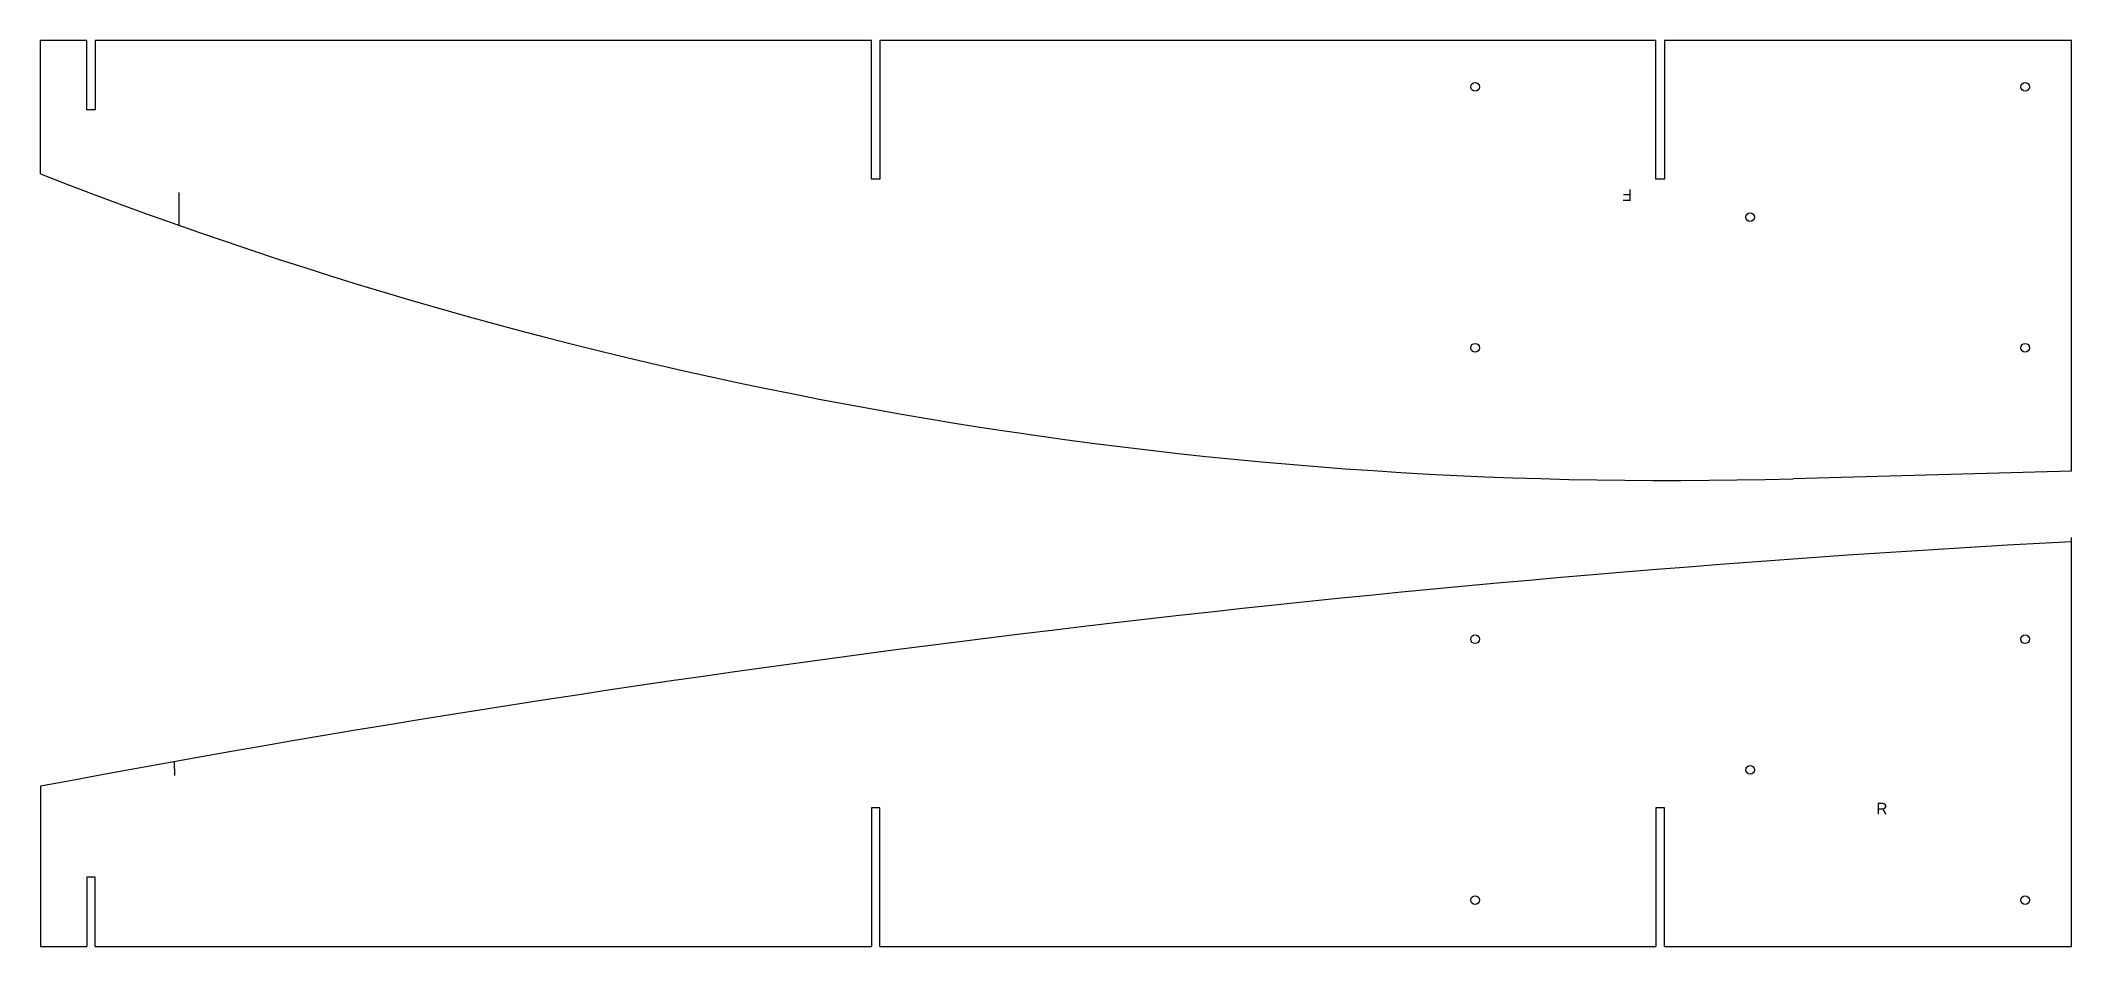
# Model space of a CAD drawing. Header units: inches. Extents: x -269 to 1350, y -37 to 699.
# Drawn here: x 635.5 to 723.5, y 193.4 to 232.7 of the extents above; entities that cross this region are included whole.
import ezdxf

# ---------------------------------------------------------------- set-up
doc = ezdxf.new("R2010")
doc.units = ezdxf.units.IN
doc.header["$MEASUREMENT"] = 0

msp = doc.modelspace()

# ---------------------------------------------------------------- texts
msp.add_text('F', height=0.5, rotation=180).set_placement((704.419006, 226.222125))
msp.add_text('F', height=0.5, rotation=180).set_placement((704.419006, 226.222125))
msp.add_text('R', height=0.5).set_placement((715.011056, 199.150677))
msp.add_text('R', height=0.5).set_placement((715.011056, 199.150677))

# ---------------------------------------------------------------- linework, layer by layer
at = {"color": 7, "linetype": 'Continuous', "lineweight": 25}
for p, q in [((635.462662, 226.893335), (635.462662, 232.671576)), ((641.462662, 224.666628), (641.462662, 226.089372)), ((723.462662, 214.019551), (711.402375, 213.687948)), ((723.462662, 214.019551), (711.402375, 213.687948)), ((641.244966, 201.430429), (641.261257, 200.837913))]:
    msp.add_line(p, q, dxfattribs=at)
for points in [[(637.462662, 232.671576), (635.462662, 232.671576)], [(637.832662, 232.671576), (637.832662, 229.671576), (637.462662, 229.671576), (637.462662, 232.671576)], [(671.462662, 232.671576), (637.832662, 232.671576)], [(671.832662, 232.671576), (671.832662, 226.671576), (671.462662, 226.671576), (671.462662, 232.671576)], [(705.462662, 232.671576), (671.832662, 232.671576)], [(705.462662, 232.671576), (695.621837, 232.671576)], [(705.832662, 232.671576), (705.832662, 226.671576), (705.462662, 226.671576), (705.462662, 232.671576)], [(723.462662, 214.019551), (723.462662, 232.671576), (705.832662, 232.671576)], [(723.462662, 232.671576), (705.832662, 232.671576)], [(705.832662, 193.430429), (723.462662, 193.430429), (723.462662, 211.142449)], [(723.462662, 210.963974), (723.462662, 211.142449)], [(635.462662, 200.368712), (635.462662, 193.430429), (637.462662, 193.430429)], [(671.832662, 193.430429), (671.832662, 199.430429), (671.462662, 199.430429), (671.462662, 193.430429)], [(705.832662, 193.430429), (705.832662, 199.430429), (705.462662, 199.430429), (705.462662, 193.430429)], [(637.832662, 193.430429), (637.832662, 196.430429), (637.462662, 196.430429), (637.462662, 193.430429)], [(637.832662, 193.430429), (671.462662, 193.430429)], [(671.832662, 193.430429), (705.462662, 193.430429)], [(695.621837, 193.430429), (705.462662, 193.430429)], [(705.832662, 193.430429), (723.462662, 193.430429)]]:
    msp.add_lwpolyline(points)
for centre in [(697.621837, 230.671576), (697.621837, 230.671576), (721.462662, 230.671576), (721.462662, 230.671576), (709.54225, 225.019339), (709.54225, 225.019339), (697.621837, 219.367103), (697.621837, 219.367103), (721.462662, 219.367103), (721.462662, 219.367103), (697.621837, 206.734901), (697.621837, 206.734901), (721.462662, 206.734901), (721.462662, 206.734901), (709.54225, 201.082665), (709.54225, 201.082665), (697.621837, 195.430429), (697.621837, 195.430429), (721.462662, 195.430429), (721.462662, 195.430429)]:
    msp.add_circle(centre, 0.1875)
for centre, radius, start, end in [((706.061604, 407.929466), 194.314928, 248.69563081, 271.57498005), ((759.427628, -458.490653), 670.42, 93.07513256, 100.655676815)]:
    msp.add_arc(centre, radius, start, end, dxfattribs=at)

msp.set_redraw_order([(e.dxf.handle, doc.entitydb.next_handle()) for e in msp.query("TEXT MTEXT ATTDEF DIMENSION ARC_DIMENSION")])  # texts and dimensions are drawn at this point

doc.saveas('drawing.dxf')
